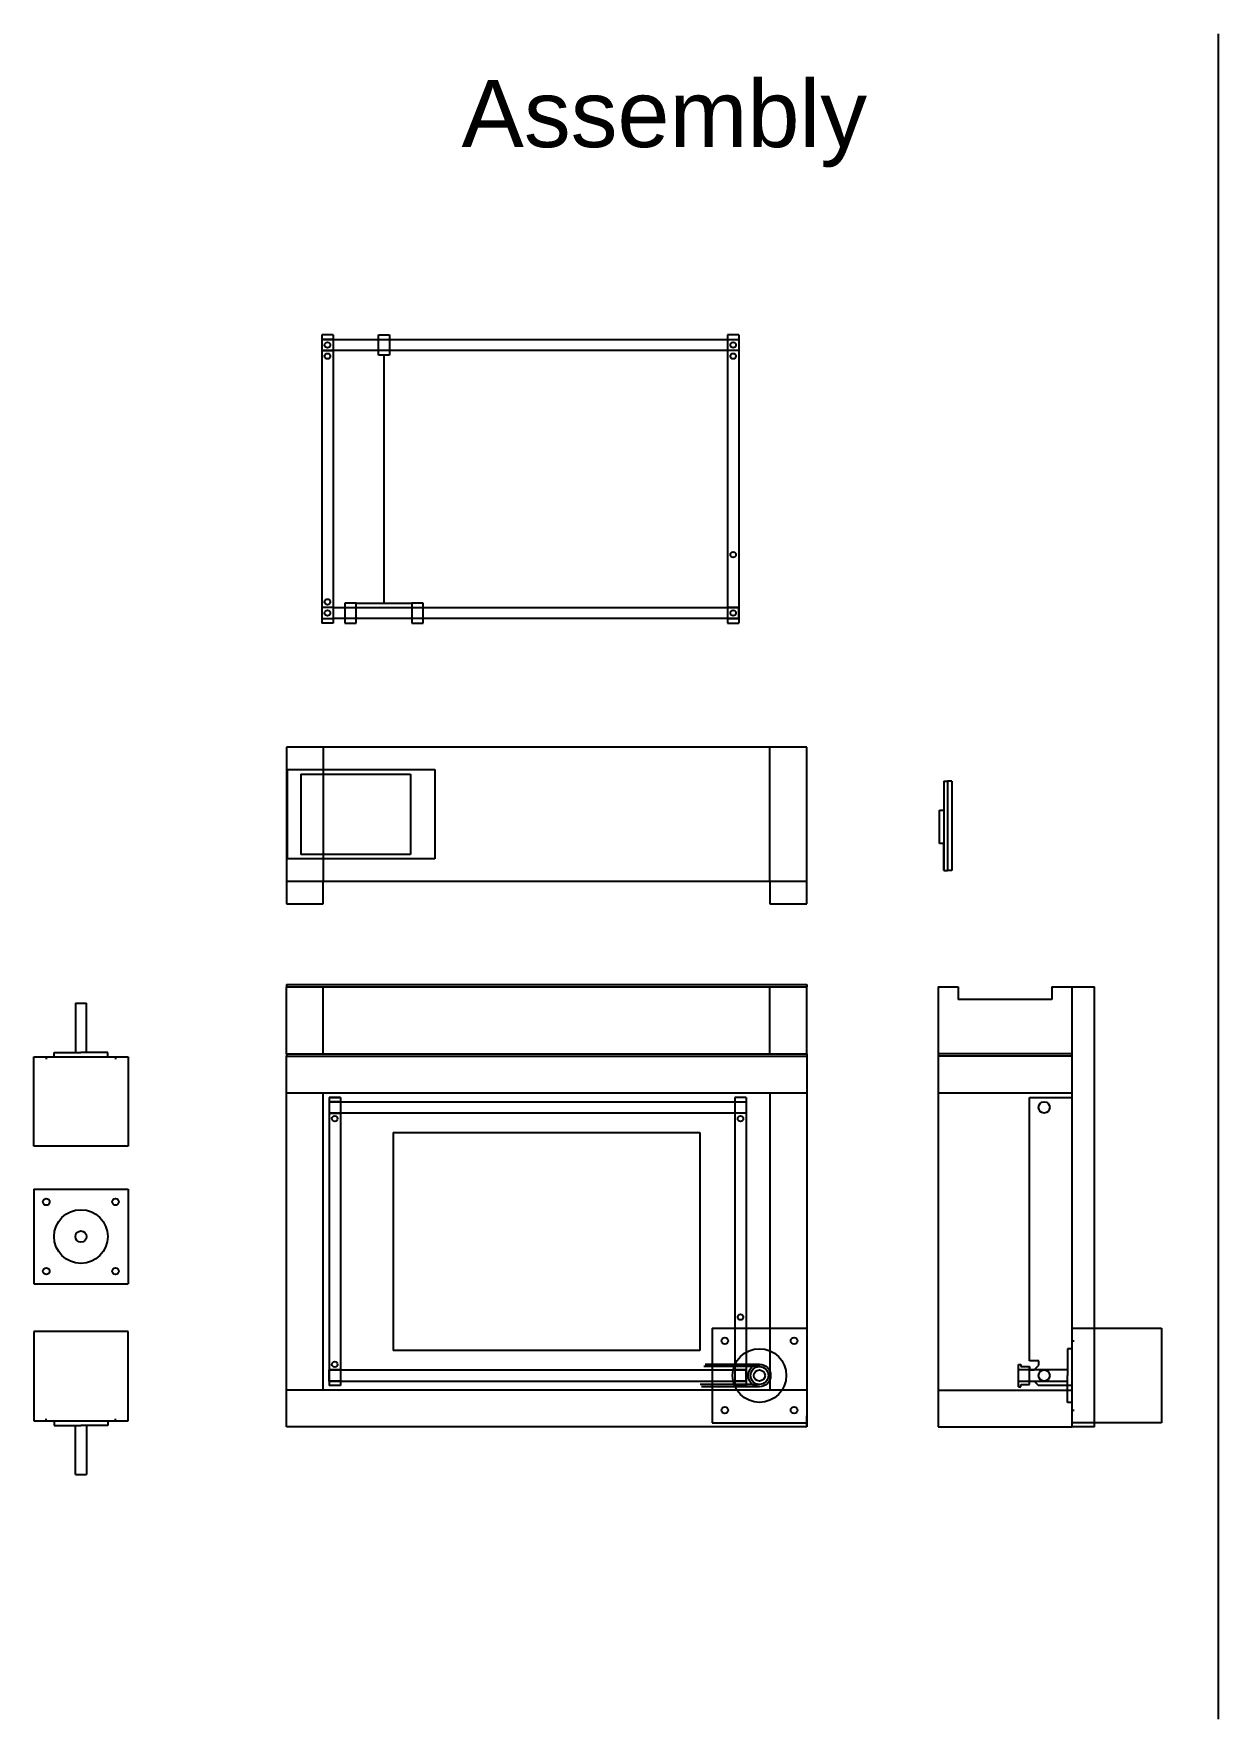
# Model space of a CAD drawing. Header units: millimetres. Extents: x -62 to 1676, y -172 to 696.
# Drawn here: x -62 to 469, y -170 to 585 of the extents above; entities that cross this region are included whole.
import ezdxf

# ---------------------------------------------------------------- set-up
doc = ezdxf.new("R2010")
doc.units = ezdxf.units.MM
doc.styles.add('Notes', font='arial.ttf', dxfattribs={"height": 13})

msp = doc.modelspace()

# ---------------------------------------------------------------- texts
at = {"insert": (129.825, 564.332), "char_height": 30, "attachment_point": 1, "style": 'Notes'}
msp.add_mtext_dynamic_manual_height_columns('Assembly', width=106.77842, gutter_width=65, heights=[0], dxfattribs=at)

# ---------------------------------------------------------------- linework, layer by layer
for p, q in [((468.761, 585.114), (468.761, -169.531)), ((72.288, 450.234), (67.288, 450.234)), ((67.288, 450.234), (67.288, 321.234)), ((67.288, 448.234), (72.288, 448.234)), ((72.288, 448.234), (67.288, 448.234)), ((67.288, 448.234), (67.288, 443.234)), ((72.288, 450.234), (72.288, 321.234)), ((72.288, 448.234), (248.988, 448.234)), ((92.638, 448.234), (92.638, 450.234)), ((92.638, 450.234), (97.638, 450.234)), ((92.638, 443.234), (92.638, 448.234)), ((97.638, 450.234), (97.638, 448.234)), ((97.638, 448.234), (97.638, 443.234)), ((253.988, 450.234), (248.988, 450.234)), ((248.988, 450.234), (248.988, 321.234)), ((248.988, 448.234), (253.988, 448.234)), ((248.988, 448.234), (253.988, 448.234)), ((253.988, 450.234), (253.988, 321.234)), ((253.988, 448.234), (253.988, 443.234)), ((72.288, 443.234), (67.288, 443.234)), ((67.288, 443.234), (72.288, 443.234)), ((248.988, 443.234), (72.288, 443.234)), ((92.638, 441.234), (92.638, 443.234)), ((97.638, 441.234), (92.638, 441.234)), ((95.138, 330.234), (95.138, 441.234)), ((97.638, 443.234), (97.638, 441.234)), ((253.988, 443.234), (248.988, 443.234)), ((253.988, 443.234), (248.988, 443.234)), ((72.288, 328.234), (67.288, 328.234)), ((72.288, 328.234), (67.288, 328.234)), ((67.288, 328.234), (67.288, 323.234)), ((72.288, 328.234), (248.988, 328.234)), ((82.638, 330.234), (77.638, 330.234)), ((77.638, 330.234), (77.638, 328.234)), ((77.638, 328.234), (77.638, 323.234)), ((82.638, 328.234), (82.638, 330.234)), ((82.638, 330.234), (107.638, 330.234)), ((82.638, 323.234), (82.638, 328.234)), ((112.638, 330.234), (107.638, 330.234)), ((107.638, 330.234), (107.638, 328.234)), ((107.638, 328.234), (107.638, 323.234)), ((112.638, 328.234), (112.638, 330.234)), ((112.638, 323.234), (112.638, 328.234)), ((253.988, 328.234), (248.988, 328.234)), ((248.988, 328.234), (253.988, 328.234)), ((253.988, 323.234), (253.988, 328.234)), ((253.988, 328.234), (253.988, 323.234)), ((67.288, 323.234), (72.288, 323.234)), ((67.288, 323.234), (72.288, 323.234)), ((72.288, 321.234), (67.288, 321.234)), ((248.988, 323.234), (72.288, 323.234)), ((77.638, 323.234), (77.638, 321.234)), ((77.638, 321.234), (82.638, 321.234)), ((82.638, 321.234), (82.638, 323.234)), ((107.638, 323.234), (107.638, 321.234)), ((107.638, 321.234), (112.638, 321.234)), ((112.638, 321.234), (112.638, 323.234)), ((248.988, 323.234), (253.988, 323.234)), ((253.988, 323.234), (248.988, 323.234)), ((248.988, 321.234), (253.988, 321.234)), ((51.416, 265.628), (51.416, 205.628)), ((284.416, 265.628), (51.416, 265.628)), ((67.916, 265.628), (67.916, 205.628)), ((267.916, 205.628), (267.916, 265.628)), ((284.416, 205.628), (284.416, 265.628)), ((51.916, 255.628), (117.916, 255.628)), ((51.916, 215.628), (51.916, 255.628)), ((57.916, 253.628), (106.916, 253.628)), ((57.916, 253.628), (57.916, 217.628)), ((106.916, 253.628), (106.916, 217.628)), ((117.916, 255.628), (117.916, 215.628)), ((345.861, 250.502), (345.861, 210.502)), ((345.861, 250.502), (345.861, 237.502)), ((345.861, 250.502), (347.461, 250.502)), ((347.461, 250.502), (347.461, 210.502)), ((349.461, 250.502), (347.461, 250.502)), ((349.461, 250.502), (349.461, 210.502)), ((343.861, 222.502), (343.861, 237.502)), ((343.861, 237.502), (345.861, 237.502)), ((345.861, 222.502), (343.861, 222.502)), ((345.861, 210.502), (345.861, 222.502)), ((117.916, 215.628), (51.916, 215.628)), ((106.916, 217.628), (57.916, 217.628)), ((51.416, 205.628), (284.416, 205.628)), ((51.416, 205.628), (51.416, 195.628)), ((67.916, 195.628), (67.916, 205.628)), ((267.916, 205.628), (267.916, 195.628)), ((284.416, 195.628), (284.416, 205.628)), ((345.861, 210.502), (347.461, 210.502)), ((349.461, 210.502), (347.461, 210.502)), ((51.416, 195.628), (67.916, 195.628)), ((267.916, 195.628), (284.416, 195.628)), ((51.416, 159.381), (284.416, 159.381)), ((51.416, 159.381), (51.416, 158.381)), ((284.416, 159.381), (284.416, 158.381)), ((-43.109, 151.047), (-43.109, 129.047)), ((-43.109, 151.047), (-38.109, 151.047)), ((-38.109, 129.047), (-38.109, 151.047)), ((51.416, 158.381), (284.416, 158.381)), ((51.416, 128.381), (51.416, 158.381)), ((67.916, 128.381), (67.916, 158.381)), ((67.916, 128.381), (67.916, 151.381)), ((267.916, 128.381), (267.916, 158.381)), ((267.916, 128.381), (267.916, 151.381)), ((284.416, 128.381), (284.416, 158.381)), ((343.277, 158.381), (352.277, 158.381)), ((343.277, 158.381), (343.277, 128.381)), ((352.277, 158.381), (352.277, 152.781)), ((394.277, 152.781), (352.277, 152.781)), ((394.277, 158.381), (394.277, 152.781)), ((394.277, 158.381), (403.277, 158.381)), ((403.277, -38.619), (403.277, 158.381)), ((403.277, 158.381), (413.277, 158.381)), ((413.277, -38.619), (413.277, 158.381)), ((-52.625, 127.047), (-52.625, 129.047)), ((-52.625, 129.047), (-40.609, 129.047)), ((-28.593, 129.047), (-40.609, 129.047)), ((-28.593, 127.047), (-28.593, 129.047)), ((51.416, 128.381), (284.416, 128.381)), ((51.416, 128.381), (51.416, 127.381)), ((284.416, 128.381), (284.416, 127.381)), ((403.277, 128.381), (343.277, 128.381)), ((343.277, 128.381), (343.277, 127.381)), ((-61.759, 127.047), (-19.459, 127.047)), ((-61.759, 87.047), (-61.759, 127.047)), ((-56.109, 127.047), (-56.109, 126.047)), ((-25.109, 127.047), (-25.109, 126.047)), ((-19.459, 127.047), (-19.459, 87.047)), ((51.416, 127.381), (284.416, 127.381)), ((51.416, -38.619), (51.416, 127.381)), ((284.416, 127.381), (284.416, -38.619)), ((343.277, 127.381), (343.277, -38.619)), ((403.277, 127.381), (343.277, 127.381)), ((403.277, -38.619), (403.277, 127.381)), ((51.416, 110.881), (284.416, 110.881)), ((67.916, -22.119), (67.916, 110.881)), ((70.566, 108.881), (70.566, -20.119)), ((70.566, 108.881), (75.566, 108.881)), ((75.566, 108.881), (70.566, 108.881)), ((70.566, 108.881), (70.566, -20.119)), ((75.566, 106.881), (70.566, 106.881)), ((70.566, 106.881), (75.566, 106.881)), ((75.566, 106.881), (70.566, 106.881)), ((70.566, 106.881), (70.566, 101.881)), ((75.566, 108.881), (75.566, -20.119)), ((75.566, 108.881), (75.566, -20.119)), ((75.566, 106.881), (252.266, 106.881)), ((257.266, 108.881), (252.266, 108.881)), ((252.266, 108.881), (252.266, -20.119)), ((257.266, 108.881), (252.266, 108.881)), ((252.266, 108.881), (252.266, -20.119)), ((252.266, 106.881), (257.266, 106.881)), ((252.266, 106.881), (257.266, 106.881)), ((252.266, 106.881), (257.266, 106.881)), ((257.266, 108.881), (257.266, -20.119)), ((257.266, 108.881), (257.266, -20.119)), ((257.266, 106.881), (257.266, 101.881)), ((267.916, 110.881), (267.916, -22.119)), ((343.277, 110.881), (403.277, 110.881)), ((384.277, 108.881), (403.277, 108.881)), ((384.277, -8.998), (384.277, 108.881)), ((70.566, 101.881), (75.566, 101.881)), ((75.566, 101.881), (70.566, 101.881)), ((70.566, 101.881), (75.566, 101.881)), ((252.266, 101.881), (75.566, 101.881)), ((257.266, 101.881), (252.266, 101.881)), ((257.266, 101.881), (252.266, 101.881)), ((257.266, 101.881), (252.266, 101.881)), ((99.273, 93.131), (99.273, -4.369)), ((99.273, 93.131), (236.559, 93.131)), ((236.559, 93.131), (236.559, -4.369)), ((-19.459, 87.047), (-61.759, 87.047)), ((-61.759, 67.739), (-19.459, 67.739)), ((-61.759, 67.739), (-61.759, 25.439)), ((-19.459, 67.739), (-19.459, 25.439)), ((-61.759, 25.439), (-19.459, 25.439)), ((-19.459, 4.034), (-61.759, 4.034)), ((-61.759, 4.034), (-61.759, -35.966)), ((-19.459, -35.966), (-19.459, 4.034)), ((242.116, 5.531), (284.416, 5.531)), ((242.116, 5.531), (242.116, -36.769)), ((284.416, 4.806), (284.416, -37.494)), ((403.277, -36.769), (403.277, 5.531)), ((403.277, 5.531), (443.277, 5.531)), ((443.277, 5.531), (443.277, -36.769)), ((236.559, -4.369), (99.273, -4.369)), ((403.277, -3.603), (401.277, -3.603)), ((401.277, -3.603), (401.277, -15.619)), ((403.277, -0.119), (404.277, -0.119)), ((70.566, -18.119), (70.566, -13.119)), ((70.566, -13.119), (75.566, -13.119)), ((75.566, -13.119), (70.566, -13.119)), ((75.566, -13.119), (70.566, -13.119)), ((70.566, -13.119), (70.566, -18.119)), ((75.566, -13.119), (252.266, -13.119)), ((263.266, -11.619), (238.402, -11.619)), ((263.266, -10.619), (239.017, -10.619)), ((257.266, -13.119), (252.266, -13.119)), ((257.266, -13.119), (252.266, -13.119)), ((252.266, -13.119), (257.266, -13.119)), ((257.266, -18.119), (257.266, -13.119)), ((257.266, -18.119), (257.266, -13.119)), ((257.266, -13.119), (257.266, -18.119)), ((379.277, -15.619), (379.277, -10.619)), ((379.277, -10.619), (380.277, -10.619)), ((401.277, -13.119), (379.277, -13.119)), ((379.277, -18.119), (379.277, -13.119)), ((380.277, -10.619), (380.277, -11.619)), ((380.277, -11.619), (384.277, -11.619)), ((388.398, -8.998), (384.277, -8.998)), ((384.277, -11.619), (384.277, -13.119)), ((384.277, -18.119), (384.277, -11.619)), ((384.277, -13.119), (386.277, -13.119)), ((386.277, -13.119), (388.398, -10.998)), ((388.398, -10.998), (388.398, -8.998)), ((284.416, -22.119), (51.416, -22.119)), ((75.566, -18.119), (70.566, -18.119)), ((70.566, -18.119), (75.566, -18.119)), ((70.566, -18.119), (75.566, -18.119)), ((75.566, -20.119), (70.566, -20.119)), ((75.566, -20.119), (70.566, -20.119)), ((75.566, -18.119), (252.266, -18.119)), ((263.266, -19.619), (236.692, -19.619)), ((263.266, -20.619), (237.239, -20.619)), ((252.266, -18.119), (257.266, -18.119)), ((252.266, -18.119), (257.266, -18.119)), ((257.266, -18.119), (252.266, -18.119)), ((252.266, -20.119), (257.266, -20.119)), ((252.266, -20.119), (257.266, -20.119)), ((343.277, -22.119), (403.277, -22.119)), ((379.277, -20.619), (379.277, -15.619)), ((379.277, -18.119), (401.277, -18.119)), ((379.277, -20.619), (380.277, -20.619)), ((380.277, -20.619), (380.277, -19.619)), ((380.277, -19.619), (384.277, -19.619)), ((384.277, -19.619), (384.277, -18.119)), ((384.277, -18.119), (386.277, -18.119)), ((386.277, -18.119), (388.277, -20.119)), ((403.277, -20.119), (388.277, -20.119)), ((401.277, -27.635), (401.277, -15.619)), ((403.277, -27.635), (401.277, -27.635)), ((-61.759, -35.966), (-19.459, -35.966)), ((-56.109, -35.966), (-56.109, -34.966)), ((-52.625, -35.966), (-52.625, -37.966)), ((-28.593, -35.966), (-28.593, -37.966)), ((-25.109, -35.966), (-25.109, -34.966)), ((242.116, -36.769), (284.416, -36.769)), ((284.416, -38.619), (284.416, -33.619)), ((403.277, -31.119), (404.277, -31.119)), ((443.277, -36.769), (403.277, -36.769)), ((-52.625, -37.966), (-40.609, -37.966)), ((-43.109, -59.966), (-43.109, -37.966)), ((-28.593, -37.966), (-40.609, -37.966)), ((-38.109, -37.966), (-38.109, -59.966)), ((284.416, -38.619), (51.416, -38.619)), ((343.277, -38.619), (403.277, -38.619)), ((413.277, -38.619), (403.277, -38.619)), ((-43.109, -59.966), (-38.109, -59.966))]:
    msp.add_line(p, q)
for centre, radius in [((69.788, 445.734), 1.25), ((251.488, 445.734), 1.25), ((69.788, 440.734), 1.25), ((251.488, 440.734), 1.25), ((251.488, 351.884), 1.25), ((69.788, 330.734), 1.25), ((69.788, 325.734), 1.25), ((251.488, 325.734), 1.25), ((390.777, 104.381), 2.5), ((73.066, 99.381), 1.25), ((254.766, 99.381), 1.25), ((-56.109, 62.089), 1.5), ((-25.109, 62.089), 1.5), ((-40.609, 46.589), 12.016), ((-40.609, 46.589), 2.5), ((-56.109, 31.089), 1.5), ((-25.109, 31.089), 1.5), ((254.766, 10.531), 1.25), ((247.766, -0.119), 1.5), ((278.766, -0.119), 1.5), ((263.266, -15.619), 12.016), ((73.066, -10.619), 1.25), ((263.266, -15.619), 5), ((263.266, -15.619), 4), ((263.266, -15.619), 2.5), ((390.777, -15.619), 2.5), ((247.766, -31.119), 1.5), ((278.766, -31.119), 1.5)]:
    msp.add_circle(centre, radius)

msp.set_redraw_order([(e.dxf.handle, doc.entitydb.next_handle()) for e in msp.query("TEXT MTEXT ATTDEF DIMENSION ARC_DIMENSION")])  # texts and dimensions are drawn at this point

doc.saveas('drawing.dxf')
